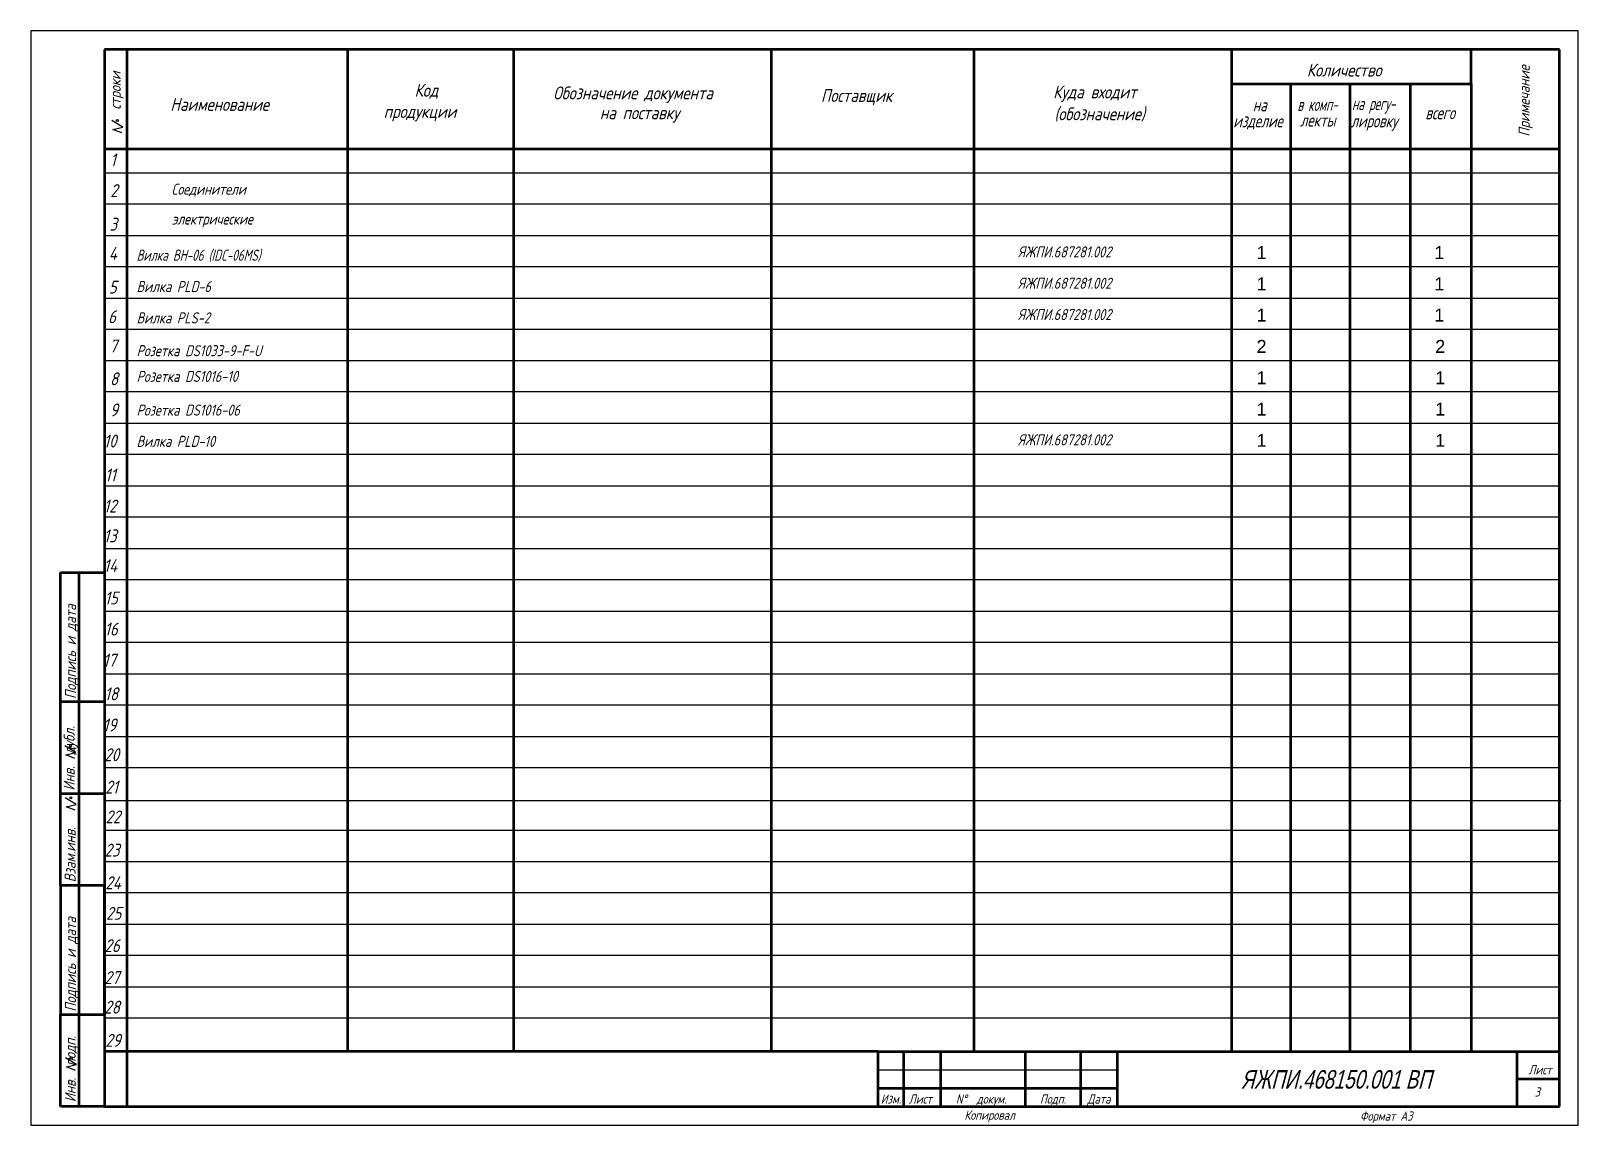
# Model space of a CAD drawing. Header units: millimetres. Extents: x 616 to 3040, y 265 to 2725.
# Drawn here: x 2373.7 to 2793.7, y 504.3 to 801.3 of the extents above; entities that cross this region are included whole.
import ezdxf
from ezdxf.enums import TextEntityAlignment as Align

# ---------------------------------------------------------------- set-up
doc = ezdxf.new("R2010")
doc.units = ezdxf.units.MM
for name, color, linetype in [('2', 3, 'Continuous'), ('3', 3, 'Continuous'), ('TONK', 7, 'Continuous')]:
    doc.layers.add(name, color=color, linetype=linetype)
doc.layers.add('КА тонкая', color=7, linetype='Continuous', lineweight=15)
doc.layers.add('ОСНОВ', color=6, linetype='Continuous', lineweight=53)
doc.styles.add('CLW', font='clw.shx', dxfattribs={"width": 0.75, "oblique": 15})
doc.styles.add('rom3.5', font='romans.shx', dxfattribs={"width": 0.8, "height": 3.5})
doc.styles.add('Аннотативный', font='arial.ttf')
doc.styles.add('гост', font='GOST_1.TTF', dxfattribs={"oblique": 15, "height": 3})

msp = doc.modelspace()

# ---------------------------------------------------------------- texts
at = {"char_height": 3.5, "attachment_point": 5, "style": 'Аннотативный'}
for s, insert, width in [('1', (2707.82141, 741.19202), 16), ('1', (2756.07141, 741.19202), 15.5), ('1', (2707.82141, 732.69202), 16), ('1', (2756.07141, 732.69202), 15.5), ('1', (2707.82141, 724.19202), 16), ('1', (2756.07141, 724.19202), 15.5), ('2', (2707.82141, 715.69202), 16), ('2', (2756.32141, 715.69202), 16), ('1', (2707.82141, 707.19202), 16), ('1', (2756.32141, 707.19202), 16), ('1', (2707.82141, 698.69202), 16), ('1', (2756.32141, 698.69202), 16), ('1', (2707.82141, 690.19202), 16), ('1', (2756.32141, 690.19202), 16)]:
    msp.add_mtext(s, dxfattribs=dict(at, insert=insert, width=width))
at = {"layer": '3', "color": 7, "linetype": 'ByBlock', "style": 'rom3.5', "oblique": 15, "width": 0.8}
for s, p in [('строки', (2398.13122, 779.97999)), ('Примечание', (2780.60829, 772.64046)), ('Подпись и дата', (2385.97998, 619.98737)), ('Инв.  дубл.', (2385.60704, 595.12888)), ('Взам.инв.', (2385.86388, 570.22951)), ('Подпись и дата', (2385.97941, 535.11143)), ('Инв.  подп.', (2385.91454, 510.53813))]:
    msp.add_text(s, height=3, rotation=90, dxfattribs=at).set_placement(p)
at = {"layer": '3', "color": 7, "linetype": 'ByBlock', "style": 'rom3.5', "oblique": 15}
for s, height, width, p in [('Количество', 3.5, 0.8, (2720.10731, 788.94766)), ('Код', 3.5, 0.8, (2477.86683, 783.47252)), ('Обозначение документа ', 3.5, 0.8, (2515.51878, 782.75074)), ('Поставщик', 3.5, 0.8, (2588.19973, 782.06192)), ('Куда входит', 3.5, 0.8, (2651.23173, 783.01019)), ('Наименование', 3.5, 0.8, (2411.58841, 779.63285)), ('на', 3.5, 0.7, (2705.43469, 779.51117)), ('в комп-', 3.5, 0.6, (2717.53448, 779.61955)), ('на регу-', 3.5, 0.6, (2732.35763, 779.83632)), ('продукции', 3.5, 0.8, (2469.49648, 777.71371)), ('на поставку', 3.5, 0.8, (2528.18336, 777.37336)), ('(обозначение)', 3.5, 0.8, (2651.57013, 777.07645)), ('изделие', 3.5, 0.7, (2700.11888, 775.15781)), ('лекты', 3.5, 0.7, (2718.29388, 775.37458)), ('лировку', 3.5, 0.7, (2732.03439, 775.15781)), ('всего', 3.5, 0.7, (2752.27537, 777.34972)), ('1', 3.5, 0.8, (2395.27047, 764.58166)), ('2', 3.5, 0.8, (2395.27047, 756.24607)), ('3', 3.5, 0.8, (2395.07181, 747.11662)), ('4', 3.5, 0.8, (2394.87316, 739.17797)), ('5', 3.5, 0.8, (2394.87316, 730.04852)), ('6', 3.5, 0.8, (2394.6745, 721.99584)), ('7', 3.5, 0.8, (2395.07181, 714.05718)), ('8', 3.5, 0.8, (2395.1969, 705.14836)), ('9', 3.5, 0.8, (2395.1969, 696.71036)), ('10', 3.5, 0.8, (2393.49292, 688.27236)), ('11', 3.5, 0.8, (2393.83094, 679.04675)), ('12', 3.5, 0.8, (2393.49292, 670.60875)), ('13', 3.5, 0.8, (2393.47902, 662.52233)), ('14', 3.5, 0.8, (2393.47902, 654.43592)), ('15', 3.5, 0.8, (2393.71863, 645.64633)), ('16', 3.5, 0.8, (2393.71863, 637.20833)), ('17', 3.5, 0.8, (2393.29611, 628.77033)), ('18', 3.5, 0.8, (2393.71863, 619.62916)), ('19', 3.5, 0.8, (2393.29611, 611.19116)), ('20', 3.5, 0.8, (2393.64803, 603.10475)), ('21', 3.5, 0.8, (2393.88764, 594.31516)), ('22', 3.5, 0.8, (2393.98604, 586.22874)), ('23', 3.5, 0.8, (2393.73253, 577.21603)), ('24', 3.5, 0.8, (2393.94755, 568.34976)), ('25', 3.5, 0.8, (2394.13637, 560.04943)), ('26', 3.5, 0.8, (2393.71385, 551.28737)), ('27', 3.5, 0.8, (2393.71385, 542.60975)), ('28', 3.5, 0.8, (2393.64917, 534.5825)), ('29', 3.5, 0.8, (2393.93713, 525.57553)), ('3', 2.5, 0.8, (2781.94073, 512.06819)), ('Копировал', 2.5, 0.8, (2627.13961, 505.75991)), ('Формат А3 ', 2.5, 0.8, (2734.53122, 505.5187))]:
    msp.add_text(s, height=height, dxfattribs=dict(at, width=width)).set_placement(p)
at = {"layer": '3', "color": 7, "linetype": 'ByBlock', "style": 'rom3.5', "oblique": 15, "width": 0.8}
for s, p in [('Лист', (2783.40515, 518.09625)), ('Изм.', (2607.18731, 510.1468)), ('Лист', (2615.18731, 510.1468)), ('N%%d  докум.', (2631.68731, 510.1468)), ('Подп.', (2651.18731, 510.1468)), ('Дата', (2663.68731, 510.1468))]:
    msp.add_text(s, height=2.5, dxfattribs=at).set_placement(p, align=Align.CENTER)
at = {"layer": 'TONK', "style": 'CLW', "oblique": 15, "width": 0.75}
msp.add_text('ЯЖПИ.468150.001 ВП ', height=5, dxfattribs=at).set_placement((2702.16534, 514.23096))
at = {"layer": 'КА тонкая', "linetype": 'ByBlock', "lineweight": 0, "ltscale": 20, "style": 'гост', "oblique": 15}
for s, p in [('Соединители', (2411.8998, 756.87501)), ('электрические', (2411.94929, 748.77225)), ('Вилка PLD-6', (2402.42181, 730.44335)), ('Вилка PLS-2', (2402.42181, 721.94335)), ('Розетка DS1033-9-F-U', (2402.42181, 713.03293)), ('Розетка DS1016-10', (2402.42181, 706.05744)), ('Розетка DS1016-06', (2402.42181, 696.91001)), ('Вилка PLD-10 ', (2402.42181, 688.43061))]:
    msp.add_text(s, height=3, dxfattribs=at).set_placement(p)
at = {"layer": 'КА тонкая', "linetype": 'ByBlock', "lineweight": 0, "ltscale": 20, "style": 'гост', "oblique": 15, "width": 0.9}
msp.add_text('Вилка BH-06 (IDC-06MS)', height=3, dxfattribs=at).set_placement((2402.42181, 738.94335))
at = {"layer": 'КА тонкая', "linetype": 'ByBlock', "ltscale": 20, "style": 'гост', "oblique": 15}
for p in [(2641.69856, 739.83866), (2641.69856, 731.33866), (2641.69856, 722.83866), (2641.69856, 688.83866)]:
    msp.add_text('ЯЖПИ.687281.002', height=3, dxfattribs=at).set_placement(p)

# ---------------------------------------------------------------- linework, layer by layer
at = {"color": 7, "linetype": 'ByBlock'}
for p, q in [((2793.73441, 801.33104), (2373.73441, 801.33104)), ((2373.73441, 801.33104), (2373.73441, 504.33104)), ((2793.73441, 504.33104), (2793.73441, 801.33104)), ((2373.73441, 504.33104), (2793.73441, 504.33104))]:
    msp.add_line(p, q, dxfattribs=at)
msp.add_line((2393.73441, 728.83104), (2788.73441, 728.83104))
at = {"layer": '2', "color": 7}
msp.add_line((2603.64709, 519.33418), (2668.64709, 519.33418), dxfattribs=at)
at = {"layer": '3', "color": 7, "linetype": 'ByBlock'}
for p, q in [((2393.73441, 796.33104), (2393.73441, 782.33104)), ((2393.73441, 796.33104), (2393.73441, 771.33104)), ((2393.73441, 796.33104), (2403.73441, 796.33104)), ((2704.73441, 796.33104), (2718.73441, 796.33104)), ((2721.23441, 796.33104), (2737.73441, 796.33104)), ((2788.73441, 796.33104), (2770.73441, 796.33104)), ((2398.63589, 775.24037), (2395.65805, 777.02538)), ((2395.95583, 774.58586), (2398.63589, 775.24037)), ((2398.39766, 773.63385), (2395.95583, 774.58586)), ((2393.73441, 771.33104), (2393.73441, 762.83104)), ((2393.73441, 762.83104), (2788.73441, 762.83104)), ((2788.73441, 762.83104), (2788.73441, 754.33104)), ((2788.73441, 754.33104), (2393.73441, 754.33104)), ((2393.73441, 754.33104), (2393.73441, 745.83104)), ((2393.73441, 745.83104), (2788.73441, 745.83104)), ((2788.73441, 737.33104), (2393.73441, 737.33104)), ((2788.73441, 720.33104), (2393.73441, 720.33104)), ((2393.73441, 711.83104), (2788.73441, 711.83104)), ((2788.73441, 703.33104), (2393.73441, 703.33104)), ((2393.73441, 694.83104), (2788.73441, 694.83104)), ((2788.73441, 686.33104), (2393.73441, 686.33104)), ((2393.73441, 677.83104), (2788.73441, 677.83104)), ((2788.73441, 669.33104), (2393.73441, 669.33104)), ((2393.73441, 660.83104), (2788.73441, 660.83104)), ((2381.73441, 654.33104), (2386.73441, 654.33104)), ((2393.73441, 619.33104), (2393.73441, 654.33104)), ((2393.73441, 619.33104), (2393.73441, 654.33104)), ((2788.73441, 652.33104), (2393.73441, 652.33104)), ((2393.73441, 643.83104), (2788.73441, 643.83104)), ((2788.73441, 635.33104), (2393.73441, 635.33104)), ((2393.73441, 626.83104), (2788.73441, 626.83104)), ((2788.73441, 618.33104), (2393.73441, 618.33104)), ((2393.73441, 609.83104), (2788.73441, 609.83104)), ((2385.90196, 605.46973), (2382.92412, 607.25474)), ((2383.2219, 604.81522), (2385.90196, 605.46973)), ((2385.66374, 603.86322), (2383.2219, 604.81522)), ((2788.73441, 601.33104), (2393.73441, 601.33104)), ((2385.99732, 591.37007), (2383.01948, 593.15509)), ((2394.03105, 592.47092), (2789.03105, 592.47092)), ((2383.31726, 590.71557), (2385.99732, 591.37007)), ((2385.75909, 589.76356), (2383.31726, 590.71557)), ((2788.73441, 584.33104), (2393.73441, 584.33104)), ((2393.73441, 575.83104), (2788.73441, 575.83104)), ((2393.73441, 534.33104), (2393.73441, 569.33104)), ((2788.73441, 567.33104), (2393.73441, 567.33104)), ((2788.73441, 509.33104), (2788.73441, 564.33104)), ((2393.73441, 558.83104), (2788.73441, 558.83104)), ((2788.73441, 550.33104), (2393.73441, 550.33104)), ((2393.73441, 541.83104), (2788.73441, 541.83104)), ((2788.73441, 539.33104), (2788.73441, 534.33104)), ((2788.73441, 533.33104), (2393.73441, 533.33104)), ((2788.73441, 529.33104), (2788.73441, 524.33104)), ((2788.73441, 529.33104), (2788.73441, 524.33104)), ((2386.09387, 520.75187), (2383.11602, 522.53688)), ((2383.41381, 520.09736), (2386.09387, 520.75187)), ((2385.85564, 519.14535), (2383.41381, 520.09736)), ((2788.73441, 519.33104), (2788.73441, 514.33104))]:
    msp.add_line(p, q, dxfattribs=at)
for centre in [(2397.20653, 777.02538), (2384.4726, 607.25474), (2384.56796, 593.15509), (2384.6645, 522.53688)]:
    msp.add_circle(centre, 0.29779, dxfattribs=at)
at = {"layer": 'ОСНОВ', "color": 7, "linetype": 'ByBlock'}
for p, q in [((2788.73441, 796.33104), (2393.73441, 796.33104)), ((2393.73441, 796.33104), (2393.73441, 509.33104)), ((2393.73441, 796.33104), (2393.73441, 571.33104)), ((2399.73441, 796.33104), (2399.73441, 509.33104)), ((2459.73443, 524.33418), (2459.73443, 796.65195)), ((2504.73441, 796.33104), (2504.73441, 524.33418)), ((2574.73441, 524.33418), (2574.73441, 796.33104)), ((2629.73441, 796.33104), (2629.73441, 524.33418)), ((2699.73441, 786.93245), (2699.73441, 796.33104)), ((2764.73441, 786.93245), (2764.73441, 796.33104)), ((2788.73441, 509.33104), (2788.73441, 796.33104)), ((2699.73441, 524.33418), (2699.73441, 786.93245)), ((2699.73441, 786.93245), (2764.73441, 786.93245)), ((2715.73441, 524.33418), (2715.73441, 786.93245)), ((2731.73441, 786.93245), (2731.73441, 524.33418)), ((2748.23441, 524.33418), (2748.23441, 786.93245)), ((2764.73441, 786.93245), (2764.73441, 524.33418)), ((2393.73441, 769.33103), (2788.73441, 769.33103)), ((2381.73441, 654.33104), (2393.73441, 654.33104)), ((2381.73441, 619.33104), (2381.73441, 654.33104)), ((2381.73441, 569.33104), (2381.73441, 619.33104)), ((2381.73441, 569.33104), (2381.73441, 534.33104)), ((2393.73441, 534.33104), (2393.73441, 569.33104)), ((2381.73441, 509.33104), (2381.73441, 534.33104)), ((2603.64709, 524.33418), (2393.73441, 524.33418)), ((2603.64709, 524.33418), (2603.64709, 509.33104)), ((2610.64709, 524.33104), (2610.64709, 509.33104)), ((2620.64709, 524.33418), (2620.64709, 509.33418)), ((2643.64709, 524.33418), (2643.64709, 509.33418)), ((2658.64709, 524.33418), (2658.64709, 509.33418)), ((2668.64709, 524.33418), (2668.64709, 509.33418)), ((2777.08841, 524.33418), (2777.08841, 509.33104)), ((2777.08841, 516.83418), (2788.64709, 516.83418)), ((2603.64709, 514.33418), (2668.64709, 514.33418)), ((2393.73441, 509.33104), (2788.73441, 509.33104))]:
    msp.add_line(p, q, dxfattribs=at)
at = {"layer": 'ОСНОВ', "color": 7, "linetype": 'Continuous'}
for p, q in [((2386.73441, 654.33104), (2386.73441, 509.33104)), ((2381.73441, 619.33104), (2393.73441, 619.33104)), ((2381.73441, 594.33104), (2393.73441, 594.33104)), ((2393.73441, 569.33104), (2381.73441, 569.33104)), ((2381.73441, 534.33104), (2393.73441, 534.33104)), ((2668.64709, 524.33418), (2788.64709, 524.33418)), ((2393.73441, 509.33104), (2381.73441, 509.33104))]:
    msp.add_line(p, q, dxfattribs=at)
at = {"layer": 'ОСНОВ', "color": 7}
msp.add_line((2603.64709, 524.33418), (2668.64709, 524.33418), dxfattribs=at)

msp.set_redraw_order([(e.dxf.handle, doc.entitydb.next_handle()) for e in msp.query("TEXT MTEXT ATTDEF DIMENSION ARC_DIMENSION")])  # texts and dimensions are drawn at this point

doc.saveas('drawing.dxf')
